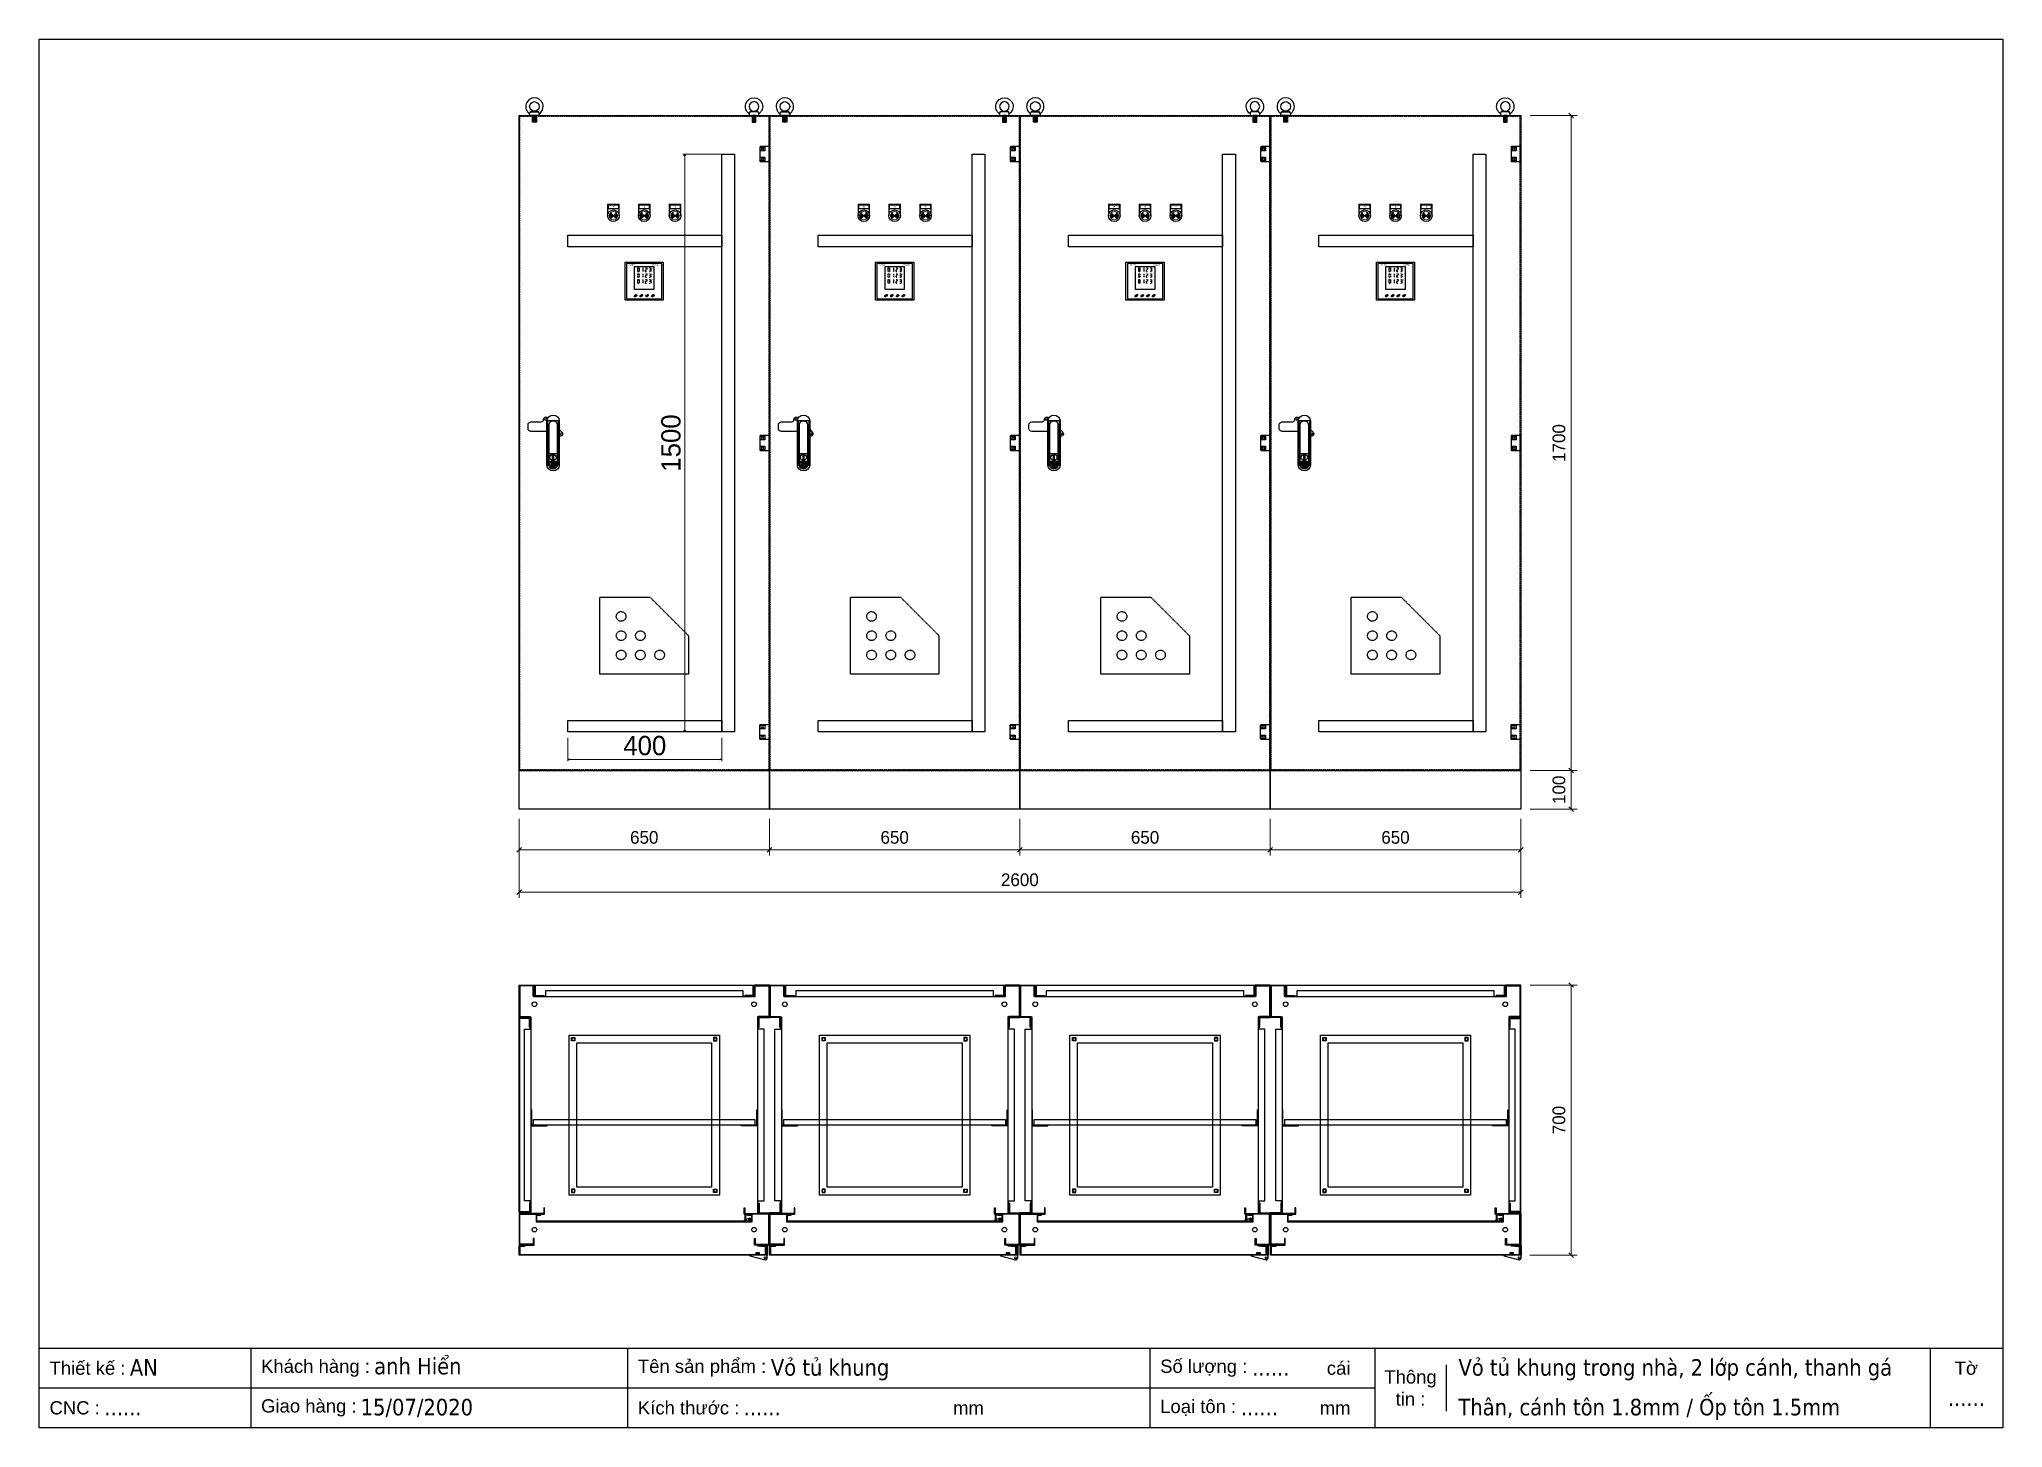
# Model space of a CAD drawing. Header units: millimetres. Extents: x 0 to 5097, y 0 to 3604.
import ezdxf
from ezdxf.enums import TextEntityAlignment as Align

# ---------------------------------------------------------------- set-up
doc = ezdxf.new("R2010")
doc.units = ezdxf.units.MM
doc.linetypes.add('DASHED', pattern=[0.75, 0.5, -0.25])
doc.linetypes.add('HIDDEN2', pattern=[4.7625, 3.175, -1.5875])
for name, color, linetype in [('01', 7, 'HIDDEN2'), ('DIM', 253, 'Continuous'), ('Ghi chu', 7, 'Continuous')]:
    doc.layers.add(name, color=color, linetype=linetype)
doc.layers.add('07', color=5, linetype='Continuous', lineweight=5)
doc.styles.add('Arial', font='arial.ttf')
doc.styles.add('Arial-Black', font='txt')
doc.styles.add('Tahoma (Input Text)', font='tahoma.ttf')
doc.dimstyles.new('CNC', dxfattribs={"dimtxt": 50, "dimasz": 5, "dimexe": 5, "dimexo": 15, "dimgap": 10, "dimtad": 1, "dimdec": 0, "dimtxsty": 'Standard', "dimblk": 'OPEN30', "dimcen": 10, "dimclrd": 5, "dimclre": 5, "dimclrt": 3, "dimazin": 3, "dimtfac": 1, "dimtdec": 0, "dimtmove": 0, "dimatfit": 3, "dimldrblk": 'ARCHTICK', "dimlwd": 9, "dimlwe": 9})
doc.dimstyles.new('Dim-33', dxfattribs={"dimtxt": 33, "dimasz": 12, "dimexe": 15, "dimexo": 25, "dimgap": 15, "dimtad": 1, "dimdec": 0, "dimtxsty": 'Standard', "dimblk": 'OBLIQUE', "dimcen": 10, "dimclrd": 5, "dimclre": 5, "dimclrt": 3, "dimazin": 3, "dimtfac": 1, "dimtdec": 0, "dimtmove": 0, "dimatfit": 3, "dimldrblk": 'OPEN30', "dimlwd": 9, "dimlwe": 9})

msp = doc.modelspace()

# ---------------------------------------------------------------- blocks, each defined once
blk = doc.blocks.new('Moccauf10')
h = blk.add_hatch()
h.set_pattern_fill('ANSI31', color=8, scale=0.5, angle=330, style=0)
h.set_pattern_definition([(15, (-83193.6702, -36410.4482), (-0.410875234, 1.53340725), [])])
h.paths.add_polyline_path([(5, -23.5), (-5, -23.5), (-5, -40.5), (5, -40.5)])
at = {"color": 8}
for p, q in [((-12.5, -18.5), (-10.4, -13.5)), ((-10.4, -13.5), (-4.9, -11.5)), ((10.4, -13.5), (4.9, -11.5)), ((12.5, -18.5), (10.4, -13.5))]:
    blk.add_line(p, q, dxfattribs=at)
for points in [[(12.5, -18.5), (12.5, -23.5), (-12.5, -23.5), (-12.5, -18.5)], [(-10.4, -13.5), (10.4, -13.5)]]:
    blk.add_lwpolyline(points, dxfattribs=at)
blk.add_lwpolyline([(-5, -23.5), (5, -23.5), (5, -40.5), (-5, -40.5)], close=True, dxfattribs=at)
blk.add_circle((0, 0), 12.5, dxfattribs=at)
blk.add_arc((0, 0), 22.5, 303.749, 236.251, dxfattribs=at)
blk = doc.blocks.new('HL044-1')
at = {"color": 1}
blk.add_lwpolyline([(2, 0), (25, 0), (25, 39), (2, 39, 0.414214), (0, 37), (0, 2, 0.414214)], format="xyb", close=True, dxfattribs=at)
for centre in [(7, 32.5), (7, 6.5)]:
    blk.add_circle(centre, 3, dxfattribs=at)
blk = doc.blocks.new('HL044-2')
at = {"color": 1}
for p, q in [((0, -3), (0, 0)), ((0, 0), (23, 0)), ((4, -3), (4, 0)), ((10, -3), (10, 0)), ((25, -26), (-20, -26)), ((-20, -26), (-20, -28)), ((-20, -28), (19.5, -38.5)), ((-3, -19.5), (-3, -26)), ((-3, -19.5), (3, -20.1)), ((-3, -20.5), (3, -21.1)), ((-3, -21.5), (3, -22.1)), ((-3, -22.5), (3, -23.1)), ((-3, -23.5), (3, -24.1)), ((-3, -24.5), (3, -25.1)), ((-3, -25.5), (2.3, -26)), ((22, -3), (0, -3)), ((3, -19.5), (3, -26)), ((22, -3), (22, -26)), ((25, -2), (25, -3)), ((25, -3), (25, -26)), ((25, -33), (25, -26))]:
    blk.add_line(p, q, dxfattribs=at)
blk.add_lwpolyline([(-4, -19.5), (4, -19.5), (4, -26), (-4, -26)], close=True, dxfattribs=at)
blk.add_circle((19.5, -33), 2.5, dxfattribs=at)
for centre, radius, start, end in [((23, -2), 2, 0, 90), ((19.5, -33), 5.5, 270, 0)]:
    blk.add_arc(centre, radius, start, end, dxfattribs=at)
blk = doc.blocks.new('HL036-1-2')
at = {"layer": 'Ghi chu', "color": 1}
for p, q in [((-3, 17.8), (-18.9, 17.8)), ((-18.9, 15.8), (-18.9, 17.8)), ((-12.1, 15.8), (-18.9, 15.8)), ((-16.4, 1), (-16.4, 14)), ((-15.6, 15), (-3.9, 17.7)), ((0, 0), (-15.4, 0)), ((-14.4, 3), (-14.4, 11.9)), ((0, 2), (-13.4, 2)), ((-13.1, 12.8), (-4.3, 9.8)), ((-6.2, 2), (-6.2, 0)), ((-1.2, 2), (-1.2, 0)), ((0, 0), (0, 2))]:
    blk.add_line(p, q, dxfattribs=at)
for radius in [4.1, 2.1]:
    blk.add_circle((-3, 13.7), radius, dxfattribs=at)
for centre, start, end in [((-15.4, 14), 102.9616, 180), ((-15.4, 1), 180, 270), ((-13.4, 11.9), 71.3254, 180), ((-13.4, 3), 180, 270)]:
    blk.add_arc(centre, 1, start, end, dxfattribs=at)
blk = doc.blocks.new('*D1')
at = {"color": 0, "linetype": 'ByBlock', "lineweight": -2}
for p, q in [((1251.3, 1506.1), (1239.3, 1494.1)), ((1889.3, 1494.1), (1901.3, 1506.1))]:
    blk.add_line(p, q, dxfattribs=at)
at = {"layer": 'Defpoints', "color": 0, "transparency": 16777216}
for p in [(1245.3, 1605.7), (1895.3, 1605.7), (1895.3, 1500.1)]:
    blk.add_point(p, dxfattribs=at)
at = {"layer": 'DIM', "color": 5, "lineweight": 9, "transparency": 16777216}
for p, q in [((1245.3, 1580.7), (1245.3, 1485.1)), ((1895.3, 1580.7), (1895.3, 1485.1)), ((1245.3, 1500.1), (1895.3, 1500.1))]:
    blk.add_line(p, q, dxfattribs=at)
at = {"layer": 'DIM', "color": 3, "transparency": 16777216, "insert": (1570.3, 1532), "char_height": 33, "attachment_point": 5}
blk.add_mtext('650', dxfattribs=at)
blk = doc.blocks.new('_Oblique')
at = {"color": 0, "linetype": 'ByBlock', "lineweight": -2}
blk.add_line((-0.5, -0.5), (0.5, 0.5), dxfattribs=at)
blk = doc.blocks.new('_Open30')
at = {"color": 0, "linetype": 'ByBlock', "lineweight": -2}
for p, q in [((-1, 0.27), (0, 0)), ((0, 0), (-1, -0.27)), ((0, 0), (-1, 0))]:
    blk.add_line(p, q, dxfattribs=at)
blk = doc.blocks.new('*D2')
at = {"color": 0, "linetype": 'ByBlock', "lineweight": -2}
for p, q in [((1901.3, 1506.1), (1889.3, 1494.1)), ((2539.3, 1494.1), (2551.3, 1506.1))]:
    blk.add_line(p, q, dxfattribs=at)
at = {"layer": 'Defpoints', "color": 0, "transparency": 16777216}
for p in [(1895.3, 1605.7), (2545.3, 1605.7), (2545.3, 1500.1)]:
    blk.add_point(p, dxfattribs=at)
at = {"layer": 'DIM', "color": 5, "lineweight": 9, "transparency": 16777216}
for p, q in [((1895.3, 1580.7), (1895.3, 1485.1)), ((2545.3, 1580.7), (2545.3, 1485.1)), ((1895.3, 1500.1), (2545.3, 1500.1))]:
    blk.add_line(p, q, dxfattribs=at)
at = {"layer": 'DIM', "color": 3, "transparency": 16777216, "insert": (2220.3, 1532), "char_height": 33, "attachment_point": 5}
blk.add_mtext('650', dxfattribs=at)
blk = doc.blocks.new('*D3')
at = {"color": 0, "linetype": 'ByBlock', "lineweight": -2}
for p, q in [((2551.3, 1506.1), (2539.3, 1494.1)), ((3189.3, 1494.1), (3201.3, 1506.1))]:
    blk.add_line(p, q, dxfattribs=at)
at = {"layer": 'Defpoints', "color": 0, "transparency": 16777216}
for p in [(2545.3, 1605.7), (3195.3, 1605.7), (3195.3, 1500.1)]:
    blk.add_point(p, dxfattribs=at)
at = {"layer": 'DIM', "color": 5, "lineweight": 9, "transparency": 16777216}
for p, q in [((2545.3, 1580.7), (2545.3, 1485.1)), ((3195.3, 1580.7), (3195.3, 1485.1)), ((2545.3, 1500.1), (3195.3, 1500.1))]:
    blk.add_line(p, q, dxfattribs=at)
at = {"layer": 'DIM', "color": 3, "transparency": 16777216, "insert": (2870.3, 1532), "char_height": 33, "attachment_point": 5}
blk.add_mtext('650', dxfattribs=at)
blk = doc.blocks.new('*D4')
at = {"color": 0, "linetype": 'ByBlock', "lineweight": -2}
for p, q in [((3201.3, 1506.1), (3189.3, 1494.1)), ((3839.3, 1494.1), (3851.3, 1506.1))]:
    blk.add_line(p, q, dxfattribs=at)
at = {"layer": 'Defpoints', "color": 0, "transparency": 16777216}
for p in [(3195.3, 1605.7), (3845.3, 1605.7), (3845.3, 1500.1)]:
    blk.add_point(p, dxfattribs=at)
at = {"layer": 'DIM', "color": 5, "lineweight": 9, "transparency": 16777216}
for p, q in [((3195.3, 1580.7), (3195.3, 1485.1)), ((3845.3, 1580.7), (3845.3, 1485.1)), ((3195.3, 1500.1), (3845.3, 1500.1))]:
    blk.add_line(p, q, dxfattribs=at)
at = {"layer": 'DIM', "color": 3, "transparency": 16777216, "insert": (3520.3, 1532), "char_height": 33, "attachment_point": 5}
blk.add_mtext('650', dxfattribs=at)
blk = doc.blocks.new('*D5')
at = {"color": 0, "linetype": 'ByBlock', "lineweight": -2}
for p, q in [((1251.3, 1396.1), (1239.3, 1384.1)), ((3839.3, 1384.1), (3851.3, 1396.1))]:
    blk.add_line(p, q, dxfattribs=at)
at = {"layer": 'Defpoints', "color": 0, "transparency": 16777216}
for p in [(1245.3, 1605.7), (3845.3, 1605.7), (3845.3, 1390.1)]:
    blk.add_point(p, dxfattribs=at)
at = {"layer": 'DIM', "color": 5, "lineweight": 9, "transparency": 16777216}
for p, q in [((1245.3, 1580.7), (1245.3, 1375.1)), ((3845.3, 1580.7), (3845.3, 1375.1)), ((1245.3, 1390.1), (3845.3, 1390.1))]:
    blk.add_line(p, q, dxfattribs=at)
at = {"layer": 'DIM', "color": 3, "transparency": 16777216, "insert": (2545.3, 1422), "char_height": 33, "attachment_point": 5}
blk.add_mtext('2600', dxfattribs=at)
blk = doc.blocks.new('*D6')
at = {"color": 0, "linetype": 'ByBlock', "lineweight": -2}
for p, q in [((3982.6, 3399.7), (3970.6, 3411.7)), ((3970.6, 1711.7), (3982.6, 1699.7))]:
    blk.add_line(p, q, dxfattribs=at)
at = {"layer": 'Defpoints', "color": 0, "transparency": 16777216}
for p in [(3845.3, 3405.7), (3845.3, 1705.7), (3976.6, 1705.7)]:
    blk.add_point(p, dxfattribs=at)
at = {"layer": 'DIM', "color": 5, "lineweight": 9, "transparency": 16777216}
for p, q in [((3870.3, 3405.7), (3991.6, 3405.7)), ((3976.6, 3405.7), (3976.6, 1705.7)), ((3870.3, 1705.7), (3991.6, 1705.7))]:
    blk.add_line(p, q, dxfattribs=at)
at = {"layer": 'DIM', "color": 3, "transparency": 16777216, "insert": (3944.7, 2555.7), "char_height": 33, "attachment_point": 5, "rotation": 90}
blk.add_mtext('1700', dxfattribs=at)
blk = doc.blocks.new('*D7')
at = {"color": 0, "linetype": 'ByBlock', "lineweight": -2}
for p, q in [((3982.6, 1699.7), (3970.6, 1711.7)), ((3970.6, 1611.7), (3982.6, 1599.7))]:
    blk.add_line(p, q, dxfattribs=at)
at = {"layer": 'Defpoints', "color": 0, "transparency": 16777216}
for p in [(3845.3, 1705.7), (3845.3, 1605.7), (3976.6, 1605.7)]:
    blk.add_point(p, dxfattribs=at)
at = {"layer": 'DIM', "color": 5, "lineweight": 9, "transparency": 16777216}
for p, q in [((3870.3, 1705.7), (3991.6, 1705.7)), ((3976.6, 1705.7), (3976.6, 1605.7)), ((3870.3, 1605.7), (3991.6, 1605.7))]:
    blk.add_line(p, q, dxfattribs=at)
at = {"layer": 'DIM', "color": 3, "transparency": 16777216, "insert": (3944.7, 1655.7), "char_height": 33, "attachment_point": 5, "rotation": 90}
blk.add_mtext('100', dxfattribs=at)
blk = doc.blocks.new('*D8')
at = {"color": 0, "linetype": 'ByBlock', "lineweight": -2}
for p, q in [((3982.6, 1143), (3970.6, 1155)), ((3970.6, 454), (3982.6, 442))]:
    blk.add_line(p, q, dxfattribs=at)
at = {"layer": 'Defpoints', "color": 0, "transparency": 16777216}
for p in [(3845.3, 1149), (3976.6, 1149), (3843.8, 448)]:
    blk.add_point(p, dxfattribs=at)
at = {"layer": 'DIM', "color": 5, "lineweight": 9, "transparency": 16777216}
for p, q in [((3870.3, 1149), (3991.6, 1149)), ((3976.6, 448), (3976.6, 1149)), ((3868.8, 448), (3991.6, 448))]:
    blk.add_line(p, q, dxfattribs=at)
at = {"layer": 'DIM', "color": 3, "transparency": 16777216, "insert": (3944.7, 798.5), "char_height": 33, "attachment_point": 5, "rotation": 90}
blk.add_mtext('700', dxfattribs=at)
blk = doc.blocks.new('khungtenAsean2')
at = {"color": 7}
for p, q in [((2970, -1980), (0, -1980)), ((320, -1980), (320, -2100)), ((890, -1980), (890, -2100)), ((1680, -1980), (1680, -2100)), ((2020, -1980), (2020, -2100)), ((2860, -1980), (2860, -2100)), ((2128.3, -2005), (2128.3, -2075)), ((2020, -2040), (0, -2040))]:
    blk.add_line(p, q, dxfattribs=at)
blk.add_lwpolyline([(0, 0), (2970, 0), (2970, -2100), (0, -2100)], close=True, dxfattribs=at)
at = {"color": 2, "char_height": 20, "style": 'Arial'}
for s, insert, width, attachment_point in [('  Thiết kế :', (0, -2010), 917.634, 4), ('  Khách hàng :', (320, -2010), 917.634, 4), ('  Tên sản phẩm :', (890, -2010), 917.634, 4), ('  Số lượng :', (1680, -2010), 917.634, 4), ('cái', (1947.6, -2010), 917.634, 4), ('Thông\\Ptin :', (2074.2, -2040), 108.311, 5), ('Tờ', (2915, -2010), 110, 5), ('  CNC :', (0, -2070), 917.634, 4), ('  Giao hàng :', (320, -2070), 917.634, 4), ('  Kích thước :', (890, -2070), 917.634, 4), ('mm', (1382.3, -2070), 917.634, 4), ('  Loại tôn :', (1680, -2070), 917.634, 4), ('mm', (1936.9, -2070), 917.634, 4)]:
    blk.add_mtext(s, dxfattribs=dict(at, insert=insert, width=width, attachment_point=attachment_point))
at = {"color": 1, "style": 'Tahoma (Input Text)', "flags": 8}
for tag, p in [('#01', (137.1, -2021.3)), ('#03', (506.6, -2019.3)), ('#05', (1106.6, -2021.3)), ('#07', (1834.7, -2021.3)), ('#09', (2146.7, -2021.3)), ('#02', (98.5, -2081.3)), ('#04', (486.1, -2081.3)), ('#06', (1065.3, -2081.3)), ('#08', (1817.4, -2081.3)), ('#10', (2146.7, -2081.3))]:
    blk.add_attdef(tag, p, '', height=25, dxfattribs=at)
blk.add_attdef('#11', text='', height=25, dxfattribs=at).set_placement((2915, -2067.3), align=Align.CENTER)
blk = doc.blocks.new('AB-301-1-1')
at = {"linetype": 'Continuous'}
h = blk.add_hatch(dxfattribs=at)
h.set_pattern_fill('ACAD_ISO09W100', color=1, scale=0.2)
h.set_pattern_definition([(0, (-367.8747, 374.3201), (0, 1), [4.8, -0.6, 1.2, -0.6, 1.2, -0.6])])
h.paths.add_polyline_path([(-3.9, -112.6, 0.118404), (0.1, -113.6, 0.118404), (4.2, -112.6), (7.1, -96.1), (-6.9, -96.1)])
at = {"color": 1, "linetype": 'Continuous'}
for p, q in [((-9.9, -74.6), (10.1, -74.6)), ((-6.9, -96.1), (7.1, -96.1)), ((-6.9, -96.1), (-3.9, -112.6)), ((7.1, -96.1), (4.2, -112.6))]:
    blk.add_line(p, q, dxfattribs=at)
for points in [[(-15.7, -17.1), (-57.4, -17.1, -0.414214), (-64.9, -9.6), (-64.9, 0.4, -0.414214), (-57.4, 7.9), (-30.6, 7.9, 0.414214), (-24.6, 13.9), (-24.6, 14.2)], [(-24.6, 14.2, -0.198912), (-22.8, 18.4), (-22.8, 18.4, -0.414214), (-14.4, 18.4), (-13.5, 17.6)], [(16.3, -12.2), (23.1, -19.1, -0.414214), (23.1, -27.5), (23.1, -27.5, -0.31835), (16.3, -28.7)]]:
    blk.add_lwpolyline(points, format="xyb", dxfattribs=at)
for points in [[(0.3, 25.4), (0.3, 25.4, -0.400643), (16.3, 10.4), (16.3, -104.6, -0.400643), (0.3, -119.6), (0.3, -119.6, -0.400643), (-15.7, -104.6), (-15.7, 10.4, -0.400643)], [(0.1, 10.4, -0.403991), (10.6, 0.4), (10.6, -104.6, -0.403991), (0.1, -114.6, -0.403991), (-10.4, -104.6), (-10.4, 0.4, -0.403991)], [(9.1, -96.6), (9.1, -104.6, -0.414214), (0.1, -113.6, -0.414214), (-8.9, -104.6), (-8.9, -96.6, -0.414214), (-6.9, -94.6), (7.1, -94.6, -0.414214)]]:
    blk.add_lwpolyline(points, format="xyb", close=True, dxfattribs=at)
blk.add_lwpolyline([(-0.9, -79.6), (1.1, -79.6), (1.1, -89.6), (-0.9, -89.6)], close=True, dxfattribs=at)
for centre, radius in [((-18.6, 14.2), 2.5), ((18.9, -23.3), 2.5), ((0.1, -84.6), 8)]:
    blk.add_circle(centre, radius, dxfattribs=at)
blk = doc.blocks.new('Den XANH')
h = blk.add_hatch(color=5)
h.paths.add_polyline_path([(15, 15), (22.8, 7.2, 0.198912), (26, 15, 0.198912), (22.8, 22.8)])
h.paths.add_polyline_path([(15, 15), (7.2, 22.8, 0.198912), (4, 15, 0.198912), (7.2, 7.2)])
at = {"color": 7}
for p, q in [((0, 45), (30, 45)), ((0, 45), (0, 15)), ((30, 15), (30, 45))]:
    blk.add_line(p, q, dxfattribs=at)
blk.add_lwpolyline([(2, 43), (28, 43), (28, 33), (2, 33)], close=True, dxfattribs=at)
blk.add_circle((15, 15), 15, dxfattribs=at)
at = {"layer": '07', "color": 5, "linetype": 'Continuous', "lineweight": 5, "ltscale": 3}
for p, q in [((22.8, 22.8), (7.2, 7.2)), ((7.2, 22.8), (22.8, 7.2))]:
    blk.add_line(p, q, dxfattribs=at)
blk.add_circle((15, 15), 11, dxfattribs=at)
at = {"layer": '01', "color": 2, "linetype": 'Continuous', "lineweight": 5, "style": 'Arial-Black'}
blk.add_attdef('T-SP', text='', height=2.4, dxfattribs=at).set_placement((15.2, 36), align=Align.CENTER)
blk = doc.blocks.new('Den DO')
h = blk.add_hatch(color=1)
h.paths.add_polyline_path([(7.2, 7.2), (15, 15), (7.2, 22.8, 0.198912), (4, 15, 0.198912)])
h.paths.add_polyline_path([(26, 15, 0.198912), (22.8, 22.8), (15, 15), (22.8, 7.2, 0.198912)])
at = {"color": 7}
for p, q in [((0, 45), (30, 45)), ((0, 45), (0, 15)), ((30, 15), (30, 45))]:
    blk.add_line(p, q, dxfattribs=at)
blk.add_lwpolyline([(2, 43), (28, 43), (28, 33), (2, 33)], close=True, dxfattribs=at)
blk.add_circle((15, 15), 15, dxfattribs=at)
at = {"layer": '07', "color": 1, "linetype": 'Continuous', "lineweight": 5, "ltscale": 3}
for p, q in [((22.8, 22.8), (7.2, 7.2)), ((7.2, 22.8), (22.8, 7.2))]:
    blk.add_line(p, q, dxfattribs=at)
blk.add_circle((15, 15), 11, dxfattribs=at)
at = {"layer": '01', "color": 2, "linetype": 'Continuous', "lineweight": 5, "style": 'Arial-Black'}
blk.add_attdef('T-SP', text='', height=2.4, dxfattribs=at).set_placement((15.2, 36), align=Align.CENTER)
blk = doc.blocks.new('Den VANG')
h = blk.add_hatch(color=2)
h.paths.add_polyline_path([(22.8, 7.2, 0.198912), (26, 15, 0.198912), (22.8, 22.8), (15, 15)])
h.paths.add_polyline_path([(7.2, 7.2), (15, 15), (7.2, 22.8, 0.198912), (4, 15, 0.198912)])
at = {"color": 7}
for p, q in [((0, 45), (30, 45)), ((0, 45), (0, 15)), ((30, 15), (30, 45))]:
    blk.add_line(p, q, dxfattribs=at)
blk.add_lwpolyline([(2, 43), (28, 43), (28, 33), (2, 33)], close=True, dxfattribs=at)
blk.add_circle((15, 15), 15, dxfattribs=at)
at = {"layer": '07', "color": 2, "linetype": 'Continuous', "lineweight": 5, "ltscale": 3}
for p, q in [((22.8, 22.8), (7.2, 7.2)), ((7.2, 22.8), (22.8, 7.2))]:
    blk.add_line(p, q, dxfattribs=at)
blk.add_circle((15, 15), 11, dxfattribs=at)
at = {"layer": '01', "color": 2, "linetype": 'Continuous', "lineweight": 5, "style": 'Arial-Black'}
blk.add_attdef('T-SP', text='', height=2.4, dxfattribs=at).set_placement((15.2, 36), align=Align.CENTER)
blk = doc.blocks.new('A$C1C334A4C')
at = {"color": 6}
for p, q in [((32.2, 83.8), (32.2, 79.8)), ((32.2, 78.8), (32.2, 74.8)), ((32.2, 68.8), (32.2, 64.8)), ((32.2, 63.8), (32.2, 59.8)), ((32.2, 53.8), (32.2, 49.8)), ((33.2, 83.8), (35.2, 83.8)), ((33.2, 74.8), (35.2, 74.8)), ((33.2, 68.8), (35.2, 68.8)), ((33.2, 59.8), (35.2, 59.8)), ((33.2, 53.8), (35.2, 53.8)), ((36.2, 83.8), (36.2, 79.8)), ((36.2, 78.8), (36.2, 74.8)), ((36.2, 68.8), (36.2, 64.8)), ((36.2, 63.8), (36.2, 59.8)), ((36.2, 53.8), (36.2, 49.8)), ((46.2, 83.8), (46.2, 79.8)), ((46.2, 78.8), (46.2, 74.8)), ((46.2, 68.8), (46.2, 64.8)), ((46.2, 63.8), (46.2, 59.8)), ((46.2, 53.8), (46.2, 49.8)), ((52.2, 78.8), (52.2, 74.8)), ((52.2, 63.8), (52.2, 59.8)), ((53.2, 83.8), (55.2, 83.8)), ((53.2, 79.3), (55.2, 79.3)), ((53.2, 74.8), (55.2, 74.8)), ((53.2, 68.8), (55.2, 68.8)), ((53.2, 64.3), (55.2, 64.3)), ((53.2, 59.8), (55.2, 59.8)), ((53.2, 53.8), (55.2, 53.8)), ((56.2, 83.8), (56.2, 79.8)), ((56.2, 68.8), (56.2, 64.8)), ((56.2, 53.8), (56.2, 49.8)), ((63.2, 83.8), (65.2, 83.8)), ((63.2, 79.3), (65.2, 79.3)), ((63.2, 74.8), (65.2, 74.8)), ((63.2, 68.8), (65.2, 68.8)), ((63.2, 64.3), (65.2, 64.3)), ((63.2, 59.8), (65.2, 59.8)), ((63.2, 53.8), (65.2, 53.8)), ((66.2, 83.8), (66.2, 79.8)), ((66.2, 78.8), (66.2, 74.8)), ((66.2, 68.8), (66.2, 64.8)), ((66.2, 63.8), (66.2, 59.8)), ((66.2, 53.8), (66.2, 49.8)), ((32.2, 48.8), (32.2, 44.8)), ((33.2, 44.8), (35.2, 44.8)), ((36.2, 48.8), (36.2, 44.8)), ((46.2, 48.8), (46.2, 44.8)), ((52.2, 48.8), (52.2, 44.8)), ((53.2, 49.3), (55.2, 49.3)), ((53.2, 44.8), (55.2, 44.8)), ((63.2, 49.3), (65.2, 49.3)), ((63.2, 44.8), (65.2, 44.8)), ((66.2, 48.8), (66.2, 44.8))]:
    blk.add_line(p, q, dxfattribs=at)
for points in [[(0, 99), (99, 99), (99, 0), (0, 0)], [(24.5, 88), (74.5, 88), (74.5, 28), (24.5, 28)]]:
    blk.add_lwpolyline(points, close=True, dxfattribs=at)
at = {"color": 2}
blk.add_lwpolyline([(3.5, 3.5), (95.5, 3.5), (95.5, 95.5), (3.5, 95.5)], close=True, dxfattribs=at)
at = {"color": 6}
for centre in [(27, 12), (42, 12), (57, 12), (72, 12)]:
    blk.add_ellipse(centre, major_axis=(2.83, 2.83), ratio=0.5, dxfattribs=at)
at = {"color": 6, "width": 2201.82, "attachment_point": 5}
for s, insert, char_height in [('{\\fTahoma|b0|i0|c0|p34;selec}', (18.2, 92), 5), ('{\\fTahoma|b0|i0|c0|p34;PF}', (70.6, 52.9), 2), ('{\\fTahoma|b0|i0|c0|p34;V}', (70.6, 83.1), 2), ('{\\fTahoma|b0|i0|c0|p34;A}', (70.6, 67.7), 2), ('{\\fTahoma|b0|i1|c0|p34;MFM383A}', (78.4, 91.6), 3)]:
    blk.add_mtext(s, dxfattribs=dict(at, insert=insert, char_height=char_height))
blk = doc.blocks.new('A$C01EB0BB3')
at = {"color": 7, "linetype": 'DASHED', "ltscale": 3}
for p, q in [((0, 0), (0, 200)), ((0, 200), (130, 200)), ((230, 100), (130, 200)), ((230, 100), (230, 0)), ((230, 0), (0, 0))]:
    blk.add_line(p, q, dxfattribs=at)
for centre in [(55, 150), (55, 100), (105, 100), (55, 50), (105, 50), (155, 50)]:
    blk.add_circle(centre, 12.5, dxfattribs=at)
blk = doc.blocks.new('*D9')
at = {"color": 0, "linetype": 'ByBlock', "lineweight": -2}
for p, q in [((1674.1, 3300.7), (1675.4, 3305.7)), ((1675.4, 3305.7), (1676.8, 3300.7)), ((1675.4, 3305.7), (1675.4, 3300.7)), ((1675.4, 1805.7), (1674.1, 1810.7)), ((1676.8, 1810.7), (1675.4, 1805.7)), ((1675.4, 1805.7), (1675.4, 1810.7))]:
    blk.add_line(p, q, dxfattribs=at)
at = {"layer": 'Defpoints', "color": 0, "transparency": 16777216}
for p in [(1804.7, 3305.7), (1675.4, 1805.7), (1804.7, 1805.7)]:
    blk.add_point(p, dxfattribs=at)
at = {"layer": 'DIM', "color": 5, "lineweight": 9, "transparency": 16777216}
for p, q in [((1789.7, 3305.7), (1670.4, 3305.7)), ((1675.4, 3300.7), (1675.4, 1810.7)), ((1789.7, 1805.7), (1670.4, 1805.7))]:
    blk.add_line(p, q, dxfattribs=at)
at = {"layer": 'DIM', "color": 3, "transparency": 16777216, "insert": (1639.9, 2555.7), "char_height": 50, "attachment_point": 5, "rotation": 90}
blk.add_mtext('1500', dxfattribs=at)
blk = doc.blocks.new('_ArchTick')
at = {"color": 0, "const_width": 0.15}
blk.add_lwpolyline([(-0.5, -0.5), (0.5, 0.5)], dxfattribs=at)
blk = doc.blocks.new('*D10')
at = {"color": 0, "linetype": 'ByBlock', "lineweight": -2}
for p, q in [((1371.7, 1734.7), (1376.7, 1736)), ((1376.7, 1733.4), (1371.7, 1734.7)), ((1371.7, 1734.7), (1376.7, 1734.7)), ((1766.7, 1736), (1771.7, 1734.7)), ((1771.7, 1734.7), (1766.7, 1733.4)), ((1771.7, 1734.7), (1766.7, 1734.7))]:
    blk.add_line(p, q, dxfattribs=at)
at = {"layer": 'Defpoints', "color": 0, "transparency": 16777216}
for p in [(1371.7, 1805.7), (1771.7, 1805.7), (1771.7, 1734.7)]:
    blk.add_point(p, dxfattribs=at)
at = {"layer": 'DIM', "color": 5, "lineweight": 9, "transparency": 16777216}
for p, q in [((1371.7, 1790.7), (1371.7, 1729.7)), ((1771.7, 1790.7), (1771.7, 1729.7)), ((1376.7, 1734.7), (1766.7, 1734.7))]:
    blk.add_line(p, q, dxfattribs=at)
at = {"layer": 'DIM', "color": 3, "transparency": 16777216, "insert": (1571.7, 1770.2), "char_height": 50, "attachment_point": 5}
blk.add_mtext('400', dxfattribs=at)

# ---------------------------------------------------------------- dimensions: what is measured, and where the dimension line sits
at = {"layer": 'DIM', "color": 7}
for base, p1, p2, picture, middle in [((3976.6, 1705.7), (3845.3, 3405.7), (3845.3, 1705.7), '*D6', (3944.7, 2555.7)), ((3976.6, 1605.7), (3845.3, 1705.7), (3845.3, 1605.7), '*D7', (3944.7, 1655.7))]:
    dim = msp.add_linear_dim(base=base, p1=p1, p2=p2, angle=90, dimstyle='Dim-33', dxfattribs=at)
    dim.commit()
    dim.dimension.update_dxf_attribs({"geometry": picture, "text_midpoint": middle})
dim = msp.add_linear_dim(base=(1675.4, 1805.7), p1=(1804.7, 3305.7), p2=(1804.7, 1805.7), angle=90, dimstyle='CNC', dxfattribs=at)
dim.commit()
dim.dimension.update_dxf_attribs({"geometry": '*D9', "text_midpoint": (1675.4, 2555.7), "dimtype": 160})
for base, p1, p2, dimstyle, picture, middle in [((1771.7, 1734.7), (1371.7, 1805.7), (1771.7, 1805.7), 'CNC', '*D10', (1571.7, 1770.2)), ((1895.3, 1500.1), (1245.3, 1605.7), (1895.3, 1605.7), 'Dim-33', '*D1', (1570.3, 1532)), ((3845.3, 1390.1), (1245.3, 1605.7), (3845.3, 1605.7), 'Dim-33', '*D5', (2545.3, 1422)), ((2545.3, 1500.1), (1895.3, 1605.7), (2545.3, 1605.7), 'Dim-33', '*D2', (2220.3, 1532)), ((3195.3, 1500.1), (2545.3, 1605.7), (3195.3, 1605.7), 'Dim-33', '*D3', (2870.3, 1532)), ((3845.3, 1500.1), (3195.3, 1605.7), (3845.3, 1605.7), 'Dim-33', '*D4', (3520.3, 1532))]:
    dim = msp.add_linear_dim(base=base, p1=p1, p2=p2, dimstyle=dimstyle, dxfattribs=at)
    dim.commit()
    dim.dimension.update_dxf_attribs({"geometry": picture, "text_midpoint": middle})
dim = msp.add_linear_dim(base=(3976.6, 1149), p1=(3843.8, 448), p2=(3845.3, 1149), angle=90, text='700', dimstyle='Dim-33', dxfattribs=at)
dim.commit()
dim.dimension.update_dxf_attribs({"geometry": '*D8', "text_midpoint": (3944.7, 798.5)})

# ---------------------------------------------------------------- linework, layer by layer
at = {"color": 7}
for points in [[(1245.3, 3405.7), (1895.3, 3405.7), (1895.3, 1705.7), (1245.3, 1705.7)], [(1895.3, 3405.7), (2545.3, 3405.7), (2545.3, 1705.7), (1895.3, 1705.7)], [(2545.3, 3405.7), (3195.3, 3405.7), (3195.3, 1705.7), (2545.3, 1705.7)], [(3195.3, 3405.7), (3845.3, 3405.7), (3845.3, 1705.7), (3195.3, 1705.7)], [(1245.3, 1705.7), (1895.3, 1705.7), (1895.3, 1605.7), (1245.3, 1605.7)], [(1895.3, 1705.7), (2545.3, 1705.7), (2545.3, 1605.7), (1895.3, 1605.7)], [(2545.3, 1705.7), (3195.3, 1705.7), (3195.3, 1605.7), (2545.3, 1605.7)], [(3195.3, 1705.7), (3845.3, 1705.7), (3845.3, 1605.7), (3195.3, 1605.7)], [(1853.3, 1122), (1853.3, 1147.5), (1287.3, 1147.5), (1287.3, 1122), (1285.8, 1122), (1285.8, 1149), (1854.8, 1149), (1854.8, 1122)], [(2503.3, 1122), (2503.3, 1147.5), (1937.3, 1147.5), (1937.3, 1122), (1935.8, 1122), (1935.8, 1149), (2504.8, 1149), (2504.8, 1122)], [(3153.3, 1122), (3153.3, 1147.5), (2587.3, 1147.5), (2587.3, 1122), (2585.8, 1122), (2585.8, 1149), (3154.8, 1149), (3154.8, 1122)], [(3803.3, 1122), (3803.3, 1147.5), (3237.3, 1147.5), (3237.3, 1122), (3235.8, 1122), (3235.8, 1149), (3804.8, 1149), (3804.8, 1122)], [(1272.3, 1062), (1246.8, 1062), (1246.8, 561), (1272.3, 561), (1272.3, 559.5), (1245.3, 559.5), (1245.3, 1063.5), (1272.3, 1063.5)], [(3818.3, 1062), (3843.8, 1062), (3843.8, 561), (3818.3, 561), (3818.3, 559.5), (3845.3, 559.5), (3845.3, 1063.5), (3818.3, 1063.5)], [(1375.3, 1019), (1765.3, 1019), (1765.3, 604), (1375.3, 604)], [(2025.3, 1019), (2415.3, 1019), (2415.3, 604), (2025.3, 604)], [(2675.3, 1019), (3065.3, 1019), (3065.3, 604), (2675.3, 604)], [(3325.3, 1019), (3715.3, 1019), (3715.3, 604), (3325.3, 604)], [(1272.3, 558), (1245.3, 558), (1245.3, 474), (1284.3, 474), (1284.3, 491), (1282.3, 491), (1282.3, 476), (1247.3, 476), (1247.3, 556), (1274.3, 556), (1274.3, 583), (1272.3, 583)], [(1309.3, 556), (1247.3, 556), (1247.3, 554), (1311.3, 554), (1311.3, 571), (1309.3, 571)], [(1831.3, 556), (1893.3, 556), (1893.3, 554), (1829.3, 554), (1829.3, 571), (1831.3, 571)], [(1868.3, 558), (1895.3, 558), (1895.3, 474), (1856.3, 474), (1856.3, 491), (1858.3, 491), (1858.3, 476), (1893.3, 476), (1893.3, 556), (1866.3, 556), (1866.3, 583), (1868.3, 583)], [(1922.3, 558), (1895.3, 558), (1895.3, 474), (1934.3, 474), (1934.3, 491), (1932.3, 491), (1932.3, 476), (1897.3, 476), (1897.3, 556), (1924.3, 556), (1924.3, 583), (1922.3, 583)], [(1959.3, 556), (1897.3, 556), (1897.3, 554), (1961.3, 554), (1961.3, 571), (1959.3, 571)], [(2481.3, 556), (2543.3, 556), (2543.3, 554), (2479.3, 554), (2479.3, 571), (2481.3, 571)], [(2518.3, 558), (2545.3, 558), (2545.3, 474), (2506.3, 474), (2506.3, 491), (2508.3, 491), (2508.3, 476), (2543.3, 476), (2543.3, 556), (2516.3, 556), (2516.3, 583), (2518.3, 583)], [(2572.3, 558), (2545.3, 558), (2545.3, 474), (2584.3, 474), (2584.3, 491), (2582.3, 491), (2582.3, 476), (2547.3, 476), (2547.3, 556), (2574.3, 556), (2574.3, 583), (2572.3, 583)], [(2609.3, 556), (2547.3, 556), (2547.3, 554), (2611.3, 554), (2611.3, 571), (2609.3, 571)], [(3131.3, 556), (3193.3, 556), (3193.3, 554), (3129.3, 554), (3129.3, 571), (3131.3, 571)], [(3168.3, 558), (3195.3, 558), (3195.3, 474), (3156.3, 474), (3156.3, 491), (3158.3, 491), (3158.3, 476), (3193.3, 476), (3193.3, 556), (3166.3, 556), (3166.3, 583), (3168.3, 583)], [(3222.3, 558), (3195.3, 558), (3195.3, 474), (3234.3, 474), (3234.3, 491), (3232.3, 491), (3232.3, 476), (3197.3, 476), (3197.3, 556), (3224.3, 556), (3224.3, 583), (3222.3, 583)], [(3259.3, 556), (3197.3, 556), (3197.3, 554), (3261.3, 554), (3261.3, 571), (3259.3, 571)], [(3781.3, 556), (3843.3, 556), (3843.3, 554), (3779.3, 554), (3779.3, 571), (3781.3, 571)], [(3818.3, 558), (3845.3, 558), (3845.3, 474), (3806.3, 474), (3806.3, 491), (3808.3, 491), (3808.3, 476), (3843.3, 476), (3843.3, 556), (3816.3, 556), (3816.3, 583), (3818.3, 583)]]:
    msp.add_lwpolyline(points, close=True, dxfattribs=at)
at = {"color": 7, "linetype": 'DASHED'}
for points in [[(1247.3, 3403.7), (1893.3, 3403.7), (1893.3, 1707.7), (1247.3, 1707.7)], [(1897.3, 3403.7), (2543.3, 3403.7), (2543.3, 1707.7), (1897.3, 1707.7)], [(2547.3, 3403.7), (3193.3, 3403.7), (3193.3, 1707.7), (2547.3, 1707.7)], [(3197.3, 3403.7), (3843.3, 3403.7), (3843.3, 1707.7), (3197.3, 1707.7)]]:
    msp.add_lwpolyline(points, close=True, dxfattribs=at)
at = {"color": 2}
for points in [[(1871.3, 3323.2), (1883.3, 3323.2), (1883.3, 3314.2), (1871.3, 3314.2)], [(2521.3, 3323.2), (2533.3, 3323.2), (2533.3, 3314.2), (2521.3, 3314.2)], [(3171.3, 3323.2), (3183.3, 3323.2), (3183.3, 3314.2), (3171.3, 3314.2)], [(3821.3, 3323.2), (3833.3, 3323.2), (3833.3, 3314.2), (3821.3, 3314.2)], [(1871.3, 3297.2), (1883.3, 3297.2), (1883.3, 3288.2), (1871.3, 3288.2)], [(2521.3, 3297.2), (2533.3, 3297.2), (2533.3, 3288.2), (2521.3, 3288.2)], [(3171.3, 3297.2), (3183.3, 3297.2), (3183.3, 3288.2), (3171.3, 3288.2)], [(3821.3, 3297.2), (3833.3, 3297.2), (3833.3, 3288.2), (3821.3, 3288.2)], [(1320.3, 2614.2), (1347.3, 2614.2), (1347.3, 2497.2), (1320.3, 2497.2)], [(1970.3, 2614.2), (1997.3, 2614.2), (1997.3, 2497.2), (1970.3, 2497.2)], [(2620.3, 2614.2), (2647.3, 2614.2), (2647.3, 2497.2), (2620.3, 2497.2)], [(3270.3, 2614.2), (3297.3, 2614.2), (3297.3, 2497.2), (3270.3, 2497.2)], [(1871.3, 2573.2), (1883.3, 2573.2), (1883.3, 2564.2), (1871.3, 2564.2)], [(2521.3, 2573.2), (2533.3, 2573.2), (2533.3, 2564.2), (2521.3, 2564.2)], [(3171.3, 2573.2), (3183.3, 2573.2), (3183.3, 2564.2), (3171.3, 2564.2)], [(3821.3, 2573.2), (3833.3, 2573.2), (3833.3, 2564.2), (3821.3, 2564.2)], [(1871.3, 2547.2), (1883.3, 2547.2), (1883.3, 2538.2), (1871.3, 2538.2)], [(2521.3, 2547.2), (2533.3, 2547.2), (2533.3, 2538.2), (2521.3, 2538.2)], [(3171.3, 2547.2), (3183.3, 2547.2), (3183.3, 2538.2), (3171.3, 2538.2)], [(3821.3, 2547.2), (3833.3, 2547.2), (3833.3, 2538.2), (3821.3, 2538.2)], [(1871.3, 1823.2), (1883.3, 1823.2), (1883.3, 1814.2), (1871.3, 1814.2)], [(1871.3, 1797.2), (1883.3, 1797.2), (1883.3, 1788.2), (1871.3, 1788.2)], [(2521.3, 1823.2), (2533.3, 1823.2), (2533.3, 1814.2), (2521.3, 1814.2)], [(2521.3, 1797.2), (2533.3, 1797.2), (2533.3, 1788.2), (2521.3, 1788.2)], [(3171.3, 1823.2), (3183.3, 1823.2), (3183.3, 1814.2), (3171.3, 1814.2)], [(3171.3, 1797.2), (3183.3, 1797.2), (3183.3, 1788.2), (3171.3, 1788.2)], [(3821.3, 1823.2), (3833.3, 1823.2), (3833.3, 1814.2), (3821.3, 1814.2)], [(3821.3, 1797.2), (3833.3, 1797.2), (3833.3, 1788.2), (3821.3, 1788.2)], [(1390.3, 1004), (1381.8, 1004), (1381.8, 1012.5), (1390.3, 1012.5)], [(1395.3, 999), (1745.3, 999), (1745.3, 624), (1395.3, 624)], [(1750.3, 1004), (1758.8, 1004), (1758.8, 1012.5), (1750.3, 1012.5)], [(2040.3, 1004), (2031.8, 1004), (2031.8, 1012.5), (2040.3, 1012.5)], [(2045.3, 999), (2395.3, 999), (2395.3, 624), (2045.3, 624)], [(2400.3, 1004), (2408.8, 1004), (2408.8, 1012.5), (2400.3, 1012.5)], [(2690.3, 1004), (2681.8, 1004), (2681.8, 1012.5), (2690.3, 1012.5)], [(2695.3, 999), (3045.3, 999), (3045.3, 624), (2695.3, 624)], [(3050.3, 1004), (3058.8, 1004), (3058.8, 1012.5), (3050.3, 1012.5)], [(3340.3, 1004), (3331.8, 1004), (3331.8, 1012.5), (3340.3, 1012.5)], [(3345.3, 999), (3695.3, 999), (3695.3, 624), (3345.3, 624)], [(3700.3, 1004), (3708.8, 1004), (3708.8, 1012.5), (3700.3, 1012.5)], [(1390.3, 619), (1381.8, 619), (1381.8, 610.5), (1390.3, 610.5)], [(1750.3, 619), (1758.8, 619), (1758.8, 610.5), (1750.3, 610.5)], [(2040.3, 619), (2031.8, 619), (2031.8, 610.5), (2040.3, 610.5)], [(2400.3, 619), (2408.8, 619), (2408.8, 610.5), (2400.3, 610.5)], [(2690.3, 619), (2681.8, 619), (2681.8, 610.5), (2690.3, 610.5)], [(3050.3, 619), (3058.8, 619), (3058.8, 610.5), (3050.3, 610.5)], [(3340.3, 619), (3331.8, 619), (3331.8, 610.5), (3340.3, 610.5)], [(3700.3, 619), (3708.8, 619), (3708.8, 610.5), (3700.3, 610.5)]]:
    msp.add_lwpolyline(points, close=True, dxfattribs=at)
at = {"color": 7, "linetype": 'DASHED', "ltscale": 2}
for points in [[(1771.7, 3305.7), (1804.7, 3305.7), (1804.7, 1805.7), (1771.7, 1805.7)], [(2421.7, 3305.7), (2454.7, 3305.7), (2454.7, 1805.7), (2421.7, 1805.7)], [(3071.7, 3305.7), (3104.7, 3305.7), (3104.7, 1805.7), (3071.7, 1805.7)], [(3721.7, 3305.7), (3754.7, 3305.7), (3754.7, 1805.7), (3721.7, 1805.7)], [(1371.7, 3095.3), (1771.7, 3095.3), (1771.7, 3065.3), (1371.7, 3065.3)], [(2021.7, 3095.3), (2421.7, 3095.3), (2421.7, 3065.3), (2021.7, 3065.3)], [(2671.7, 3095.3), (3071.7, 3095.3), (3071.7, 3065.3), (2671.7, 3065.3)], [(3321.7, 3095.3), (3721.7, 3095.3), (3721.7, 3065.3), (3321.7, 3065.3)], [(1371.7, 1835.7), (1771.7, 1835.7), (1771.7, 1805.7), (1371.7, 1805.7)], [(2021.7, 1835.7), (2421.7, 1835.7), (2421.7, 1805.7), (2021.7, 1805.7)], [(2671.7, 1835.7), (3071.7, 1835.7), (3071.7, 1805.7), (2671.7, 1805.7)], [(3321.7, 1835.7), (3721.7, 1835.7), (3721.7, 1805.7), (3321.7, 1805.7)]]:
    msp.add_lwpolyline(points, close=True, dxfattribs=at)
at = {"color": 7}
for points in [[(1309.3, 1120), (1282.3, 1120), (1282.3, 1147), (1247.3, 1147), (1247.3, 1067), (1274.3, 1067), (1274.3, 1040), (1272.3, 1040), (1272.3, 1065), (1245.3, 1065), (1245.3, 1149), (1284.3, 1149), (1284.3, 1122), (1309.3, 1122), (1309.3, 1120)], [(1831.3, 1120), (1858.3, 1120), (1858.3, 1147), (1893.3, 1147), (1893.3, 1067), (1866.3, 1067), (1866.3, 1040), (1868.3, 1040), (1868.3, 1065), (1895.3, 1065), (1895.3, 1149), (1856.3, 1149), (1856.3, 1122), (1831.3, 1122), (1831.3, 1120)], [(1959.3, 1120), (1932.3, 1120), (1932.3, 1147), (1897.3, 1147), (1897.3, 1067), (1924.3, 1067), (1924.3, 1040), (1922.3, 1040), (1922.3, 1065), (1895.3, 1065), (1895.3, 1149), (1934.3, 1149), (1934.3, 1122), (1959.3, 1122), (1959.3, 1120)], [(2481.3, 1120), (2508.3, 1120), (2508.3, 1147), (2543.3, 1147), (2543.3, 1067), (2516.3, 1067), (2516.3, 1040), (2518.3, 1040), (2518.3, 1065), (2545.3, 1065), (2545.3, 1149), (2506.3, 1149), (2506.3, 1122), (2481.3, 1122), (2481.3, 1120)], [(2609.3, 1120), (2582.3, 1120), (2582.3, 1147), (2547.3, 1147), (2547.3, 1067), (2574.3, 1067), (2574.3, 1040), (2572.3, 1040), (2572.3, 1065), (2545.3, 1065), (2545.3, 1149), (2584.3, 1149), (2584.3, 1122), (2609.3, 1122), (2609.3, 1120)], [(3131.3, 1120), (3158.3, 1120), (3158.3, 1147), (3193.3, 1147), (3193.3, 1067), (3166.3, 1067), (3166.3, 1040), (3168.3, 1040), (3168.3, 1065), (3195.3, 1065), (3195.3, 1149), (3156.3, 1149), (3156.3, 1122), (3131.3, 1122), (3131.3, 1120)], [(3259.3, 1120), (3232.3, 1120), (3232.3, 1147), (3197.3, 1147), (3197.3, 1067), (3224.3, 1067), (3224.3, 1040), (3222.3, 1040), (3222.3, 1065), (3195.3, 1065), (3195.3, 1149), (3234.3, 1149), (3234.3, 1122), (3259.3, 1122), (3259.3, 1120)], [(3781.3, 1120), (3808.3, 1120), (3808.3, 1147), (3843.3, 1147), (3843.3, 1067), (3816.3, 1067), (3816.3, 1040), (3818.3, 1040), (3818.3, 1065), (3845.3, 1065), (3845.3, 1149), (3806.3, 1149), (3806.3, 1122), (3781.3, 1122), (3781.3, 1120)], [(1872.8, 470), (1872.8, 472), (1886.8, 472), (1886.8, 448), (1245.8, 448), (1245.8, 472), (1259.8, 472), (1259.8, 470), (1247.8, 470), (1247.8, 450), (1884.8, 450), (1884.8, 470), (1872.8, 470)], [(2522.8, 470), (2522.8, 472), (2536.8, 472), (2536.8, 448), (1895.8, 448), (1895.8, 472), (1909.8, 472), (1909.8, 470), (1897.8, 470), (1897.8, 450), (2534.8, 450), (2534.8, 470), (2522.8, 470)], [(3172.8, 470), (3172.8, 472), (3186.8, 472), (3186.8, 448), (2545.8, 448), (2545.8, 472), (2559.8, 472), (2559.8, 470), (2547.8, 470), (2547.8, 450), (3184.8, 450), (3184.8, 470), (3172.8, 470)], [(3829.8, 470), (3829.8, 472), (3843.8, 472), (3843.8, 448), (3195.8, 448), (3195.8, 472), (3209.8, 472), (3209.8, 470), (3197.8, 470), (3197.8, 450), (3841.8, 450), (3841.8, 470), (3829.8, 470)]]:
    msp.add_lwpolyline(points, dxfattribs=at)
at = {"color": 253}
for points in [[(1825.8, 1120), (1857.3, 1120), (1857.3, 1118), (1283.3, 1118), (1283.3, 1120), (1314.8, 1120), (1314.8, 1135), (1825.8, 1135), (1825.8, 1120)], [(2475.8, 1120), (2507.3, 1120), (2507.3, 1118), (1933.3, 1118), (1933.3, 1120), (1964.8, 1120), (1964.8, 1135), (2475.8, 1135), (2475.8, 1120)], [(3125.8, 1120), (3157.3, 1120), (3157.3, 1118), (2583.3, 1118), (2583.3, 1120), (2614.8, 1120), (2614.8, 1135), (3125.8, 1135), (3125.8, 1120)], [(3775.8, 1120), (3807.3, 1120), (3807.3, 1118), (3233.3, 1118), (3233.3, 1120), (3264.8, 1120), (3264.8, 1135), (3775.8, 1135), (3775.8, 1120)], [(1274.3, 1034), (1274.3, 1066.5), (1276.3, 1066.5), (1276.3, 556.5), (1274.3, 556.5), (1274.3, 589), (1259.3, 589), (1259.3, 1034), (1274.3, 1034)], [(1866.3, 1034), (1866.3, 1066.5), (1864.3, 1066.5), (1864.3, 556.5), (1866.3, 556.5), (1866.3, 589), (1881.3, 589), (1881.3, 1034), (1866.3, 1034)], [(1924.3, 1034), (1924.3, 1066.5), (1926.3, 1066.5), (1926.3, 556.5), (1924.3, 556.5), (1924.3, 589), (1909.3, 589), (1909.3, 1034), (1924.3, 1034)], [(2516.3, 1034), (2516.3, 1066.5), (2514.3, 1066.5), (2514.3, 556.5), (2516.3, 556.5), (2516.3, 589), (2531.3, 589), (2531.3, 1034), (2516.3, 1034)], [(2574.3, 1034), (2574.3, 1066.5), (2576.3, 1066.5), (2576.3, 556.5), (2574.3, 556.5), (2574.3, 589), (2559.3, 589), (2559.3, 1034), (2574.3, 1034)], [(3166.3, 1034), (3166.3, 1066.5), (3164.3, 1066.5), (3164.3, 556.5), (3166.3, 556.5), (3166.3, 589), (3181.3, 589), (3181.3, 1034), (3166.3, 1034)], [(3224.3, 1034), (3224.3, 1066.5), (3226.3, 1066.5), (3226.3, 556.5), (3224.3, 556.5), (3224.3, 589), (3209.3, 589), (3209.3, 1034), (3224.3, 1034)], [(3816.3, 1034), (3816.3, 1066.5), (3814.3, 1066.5), (3814.3, 556.5), (3816.3, 556.5), (3816.3, 589), (3831.3, 589), (3831.3, 1034), (3816.3, 1034)]]:
    msp.add_lwpolyline(points, dxfattribs=at)
for points in [[(1318.3, 785.3), (1278.3, 785.3), (1278.3, 825.3), (1276.3, 825.3), (1276.3, 783.3), (1318.3, 783.3)], [(1822.3, 785.3), (1862.3, 785.3), (1862.3, 825.3), (1864.3, 825.3), (1864.3, 783.3), (1822.3, 783.3)], [(1968.3, 785.3), (1928.3, 785.3), (1928.3, 825.3), (1926.3, 825.3), (1926.3, 783.3), (1968.3, 783.3)], [(2472.3, 785.3), (2512.3, 785.3), (2512.3, 825.3), (2514.3, 825.3), (2514.3, 783.3), (2472.3, 783.3)], [(2618.3, 785.3), (2578.3, 785.3), (2578.3, 825.3), (2576.3, 825.3), (2576.3, 783.3), (2618.3, 783.3)], [(3122.3, 785.3), (3162.3, 785.3), (3162.3, 825.3), (3164.3, 825.3), (3164.3, 783.3), (3122.3, 783.3)], [(3268.3, 785.3), (3228.3, 785.3), (3228.3, 825.3), (3226.3, 825.3), (3226.3, 783.3), (3268.3, 783.3)], [(3772.3, 785.3), (3812.3, 785.3), (3812.3, 825.3), (3814.3, 825.3), (3814.3, 783.3), (3772.3, 783.3)], [(1282.8, 800.3), (1857.8, 800.3), (1857.8, 785.3), (1282.8, 785.3)], [(1932.8, 800.3), (2507.8, 800.3), (2507.8, 785.3), (1932.8, 785.3)], [(2582.8, 800.3), (3157.8, 800.3), (3157.8, 785.3), (2582.8, 785.3)], [(3232.8, 800.3), (3807.8, 800.3), (3807.8, 785.3), (3232.8, 785.3)]]:
    msp.add_lwpolyline(points, close=True, dxfattribs=at)
at = {"color": 6}
for points in [[(1838.8, 554), (1838.8, 552), (1848.8, 552), (1848.8, 536), (1291.8, 536), (1291.8, 552), (1301.8, 552), (1301.8, 554), (1289.8, 554), (1289.8, 534), (1850.8, 534), (1850.8, 554), (1838.8, 554)], [(2488.8, 554), (2488.8, 552), (2498.8, 552), (2498.8, 536), (1941.8, 536), (1941.8, 552), (1951.8, 552), (1951.8, 554), (1939.8, 554), (1939.8, 534), (2500.8, 534), (2500.8, 554), (2488.8, 554)], [(3138.8, 554), (3138.8, 552), (3148.8, 552), (3148.8, 536), (2591.8, 536), (2591.8, 552), (2601.8, 552), (2601.8, 554), (2589.8, 554), (2589.8, 534), (3150.8, 534), (3150.8, 554), (3138.8, 554)], [(3788.8, 554), (3788.8, 552), (3798.8, 552), (3798.8, 536), (3241.8, 536), (3241.8, 552), (3251.8, 552), (3251.8, 554), (3239.8, 554), (3239.8, 534), (3800.8, 534), (3800.8, 554), (3788.8, 554)]]:
    msp.add_lwpolyline(points, dxfattribs=at)
at = {"color": 2}
for centre in [(1285.3, 1099), (1855.3, 1099), (1935.3, 1099), (2505.3, 1099), (2585.3, 1099), (3155.3, 1099), (3235.3, 1099), (3805.3, 1099), (1285.3, 514), (1855.3, 514), (1935.3, 514), (2505.3, 514), (2585.3, 514), (3155.3, 514), (3235.3, 514), (3805.3, 514)]:
    msp.add_circle(centre, 6, dxfattribs=at)
at = {"color": 7}
for centre in [(1386.1, 1008.3), (1754.6, 1008.3), (2036.1, 1008.3), (2404.6, 1008.3), (2686.1, 1008.3), (3054.6, 1008.3), (3336.1, 1008.3), (3704.6, 1008.3), (1386.1, 614.8), (1754.6, 614.8), (2036.1, 614.8), (2404.6, 614.8), (2686.1, 614.8), (3054.6, 614.8), (3336.1, 614.8), (3704.6, 614.8)]:
    msp.add_circle(centre, 4, dxfattribs=at)

# ---------------------------------------------------------------- block references
ref = msp.add_blockref('khungtenAsean2', (0, 3603.6), dxfattribs=dict(at, xscale=1.716000000000349, yscale=1.716000000000349, zscale=1.716000000000349))
ref.add_attrib('#11', '......', dxfattribs={"color": 1, "height": 42.9, "style": 'Tahoma (Input Text)'}).set_placement((5002.1, 56), align=Align.CENTER)
ref.add_attrib('#09', 'Vỏ tủ khung trong nhà, 2 lớp cánh, thanh gá', (3683.8, 135.1), dxfattribs={"color": 1, "height": 42.9, "style": 'Tahoma (Input Text)'})
ref.add_attrib('#10', 'Thân, cánh tôn 1.8mm / Ốp tôn 1.5mm', (3683.8, 32.1), dxfattribs={"color": 1, "height": 42.9, "style": 'Tahoma (Input Text)'})
ref.add_attrib('#08', '......', (3118.7, 32.1), dxfattribs={"color": 1, "height": 42.9, "style": 'Tahoma (Input Text)'})
ref.add_attrib('#07', '......', (3148.3, 135.1), dxfattribs={"color": 1, "height": 42.9, "style": 'Tahoma (Input Text)'})
ref.add_attrib('#06', '......', (1828.1, 32.1), dxfattribs={"color": 1, "height": 42.9, "style": 'Tahoma (Input Text)'})
ref.add_attrib('#05', 'Vỏ tủ khung', (1899, 135.1), dxfattribs={"color": 1, "height": 42.9, "style": 'Tahoma (Input Text)'})
ref.add_attrib('#04', '15/07/2020', (834.2, 32.1), dxfattribs={"color": 1, "height": 42.9, "style": 'Tahoma (Input Text)'})
ref.add_attrib('#03', 'anh Hiển', (869.3, 138.5), dxfattribs={"color": 1, "height": 42.9, "style": 'Tahoma (Input Text)'})
ref.add_attrib('#02', '......', (169, 32.1), dxfattribs={"color": 1, "height": 42.9, "style": 'Tahoma (Input Text)'})
ref.add_attrib('#01', 'AN', (235.2, 135.1), dxfattribs={"color": 1, "height": 42.9, "style": 'Tahoma (Input Text)'})
for name, p in [('Moccauf10', (1285.3, 3429.2)), ('Moccauf10', (1935.3, 3429.2)), ('Moccauf10', (2585.3, 3429.2)), ('Moccauf10', (3235.3, 3429.2)), ('HL044-1', (1870.3, 3286.2)), ('HL044-1', (2520.3, 3286.2)), ('HL044-1', (3170.3, 3286.2)), ('HL044-1', (3820.3, 3286.2)), ('A$C1C334A4C', (1520.8, 2926.2)), ('A$C1C334A4C', (2170.8, 2926.2)), ('A$C1C334A4C', (2820.8, 2926.2)), ('A$C1C334A4C', (3470.8, 2926.2)), ('AB-301-1-1', (1333.5, 2602.8)), ('AB-301-1-1', (1983.5, 2602.8)), ('AB-301-1-1', (2633.5, 2602.8)), ('AB-301-1-1', (3283.5, 2602.8)), ('HL044-1', (1870.3, 2536.2)), ('HL044-1', (2520.3, 2536.2)), ('HL044-1', (3170.3, 2536.2)), ('HL044-1', (3820.3, 2536.2)), ('A$C01EB0BB3', (1455.3, 1955.7)), ('A$C01EB0BB3', (2105.3, 1955.7)), ('A$C01EB0BB3', (2755.3, 1955.7)), ('A$C01EB0BB3', (3405.3, 1955.7)), ('HL044-2', (1864.8, 474)), ('HL044-2', (2514.8, 474)), ('HL044-2', (3164.8, 474)), ('HL044-2', (3821.8, 474))]:
    msp.add_blockref(name, p, dxfattribs=at)
at = {"color": 7, "xscale": -1}
for p in [(1855.3, 3429.2), (2505.3, 3429.2), (3155.3, 3429.2), (3805.3, 3429.2)]:
    msp.add_blockref('Moccauf10', p, dxfattribs=at)
at = {"color": 7}
ref = msp.add_blockref('Den DO', (1475.3, 3130.7), dxfattribs=at)
ref.add_attrib('T-SP', 'R', dxfattribs={"layer": '01', "color": 2, "linetype": 'Continuous', "lineweight": 5, "height": 4, "style": 'Arial'}).set_placement((1490.6, 3166.7), align=Align.CENTER)
ref = msp.add_blockref('Den VANG', (1555.3, 3130.7), dxfattribs=at)
ref.add_attrib('T-SP', 'S', dxfattribs={"layer": '01', "color": 2, "linetype": 'Continuous', "lineweight": 5, "height": 4, "style": 'Arial'}).set_placement((1570.6, 3166.7), align=Align.CENTER)
ref = msp.add_blockref('Den XANH', (1635.3, 3130.7), dxfattribs=at)
ref.add_attrib('T-SP', 'T', dxfattribs={"layer": '01', "color": 2, "linetype": 'Continuous', "lineweight": 5, "height": 4, "style": 'Arial'}).set_placement((1650.6, 3166.7), align=Align.CENTER)
ref = msp.add_blockref('Den DO', (2125.3, 3130.7), dxfattribs=at)
ref.add_attrib('T-SP', 'R', dxfattribs={"layer": '01', "color": 2, "linetype": 'Continuous', "lineweight": 5, "height": 4, "style": 'Arial'}).set_placement((2140.6, 3166.7), align=Align.CENTER)
ref = msp.add_blockref('Den VANG', (2205.3, 3130.7), dxfattribs=at)
ref.add_attrib('T-SP', 'S', dxfattribs={"layer": '01', "color": 2, "linetype": 'Continuous', "lineweight": 5, "height": 4, "style": 'Arial'}).set_placement((2220.6, 3166.7), align=Align.CENTER)
ref = msp.add_blockref('Den XANH', (2285.3, 3130.7), dxfattribs=at)
ref.add_attrib('T-SP', 'T', dxfattribs={"layer": '01', "color": 2, "linetype": 'Continuous', "lineweight": 5, "height": 4, "style": 'Arial'}).set_placement((2300.6, 3166.7), align=Align.CENTER)
ref = msp.add_blockref('Den DO', (2775.3, 3130.7), dxfattribs=at)
ref.add_attrib('T-SP', 'R', dxfattribs={"layer": '01', "color": 2, "linetype": 'Continuous', "lineweight": 5, "height": 4, "style": 'Arial'}).set_placement((2790.6, 3166.7), align=Align.CENTER)
ref = msp.add_blockref('Den VANG', (2855.3, 3130.7), dxfattribs=at)
ref.add_attrib('T-SP', 'S', dxfattribs={"layer": '01', "color": 2, "linetype": 'Continuous', "lineweight": 5, "height": 4, "style": 'Arial'}).set_placement((2870.6, 3166.7), align=Align.CENTER)
ref = msp.add_blockref('Den XANH', (2935.3, 3130.7), dxfattribs=at)
ref.add_attrib('T-SP', 'T', dxfattribs={"layer": '01', "color": 2, "linetype": 'Continuous', "lineweight": 5, "height": 4, "style": 'Arial'}).set_placement((2950.6, 3166.7), align=Align.CENTER)
ref = msp.add_blockref('Den DO', (3425.3, 3130.7), dxfattribs=at)
ref.add_attrib('T-SP', 'R', dxfattribs={"layer": '01', "color": 2, "linetype": 'Continuous', "lineweight": 5, "height": 4, "style": 'Arial'}).set_placement((3440.6, 3166.7), align=Align.CENTER)
ref = msp.add_blockref('Den VANG', (3505.3, 3130.7), dxfattribs=at)
ref.add_attrib('T-SP', 'S', dxfattribs={"layer": '01', "color": 2, "linetype": 'Continuous', "lineweight": 5, "height": 4, "style": 'Arial'}).set_placement((3520.6, 3166.7), align=Align.CENTER)
ref = msp.add_blockref('Den XANH', (3585.3, 3130.7), dxfattribs=at)
ref.add_attrib('T-SP', 'T', dxfattribs={"layer": '01', "color": 2, "linetype": 'Continuous', "lineweight": 5, "height": 4, "style": 'Arial'}).set_placement((3600.6, 3166.7), align=Align.CENTER)
at = {"color": 7, "xscale": -1, "rotation": 180}
for name, p in [('HL044-1', (1870.3, 1825.2)), ('HL044-1', (2520.3, 1825.2)), ('HL044-1', (3170.3, 1825.2)), ('HL044-1', (3820.3, 1825.2)), ('HL036-1-2', (1847.7, 553.8)), ('HL036-1-2', (2497.7, 553.8)), ('HL036-1-2', (3147.7, 553.8)), ('HL036-1-2', (3797.7, 553.8))]:
    msp.add_blockref(name, p, dxfattribs=at)

msp.set_redraw_order([(e.dxf.handle, doc.entitydb.next_handle()) for e in msp.query("TEXT MTEXT ATTDEF DIMENSION ARC_DIMENSION")])  # texts and dimensions are drawn at this point

doc.saveas('drawing.dxf')
